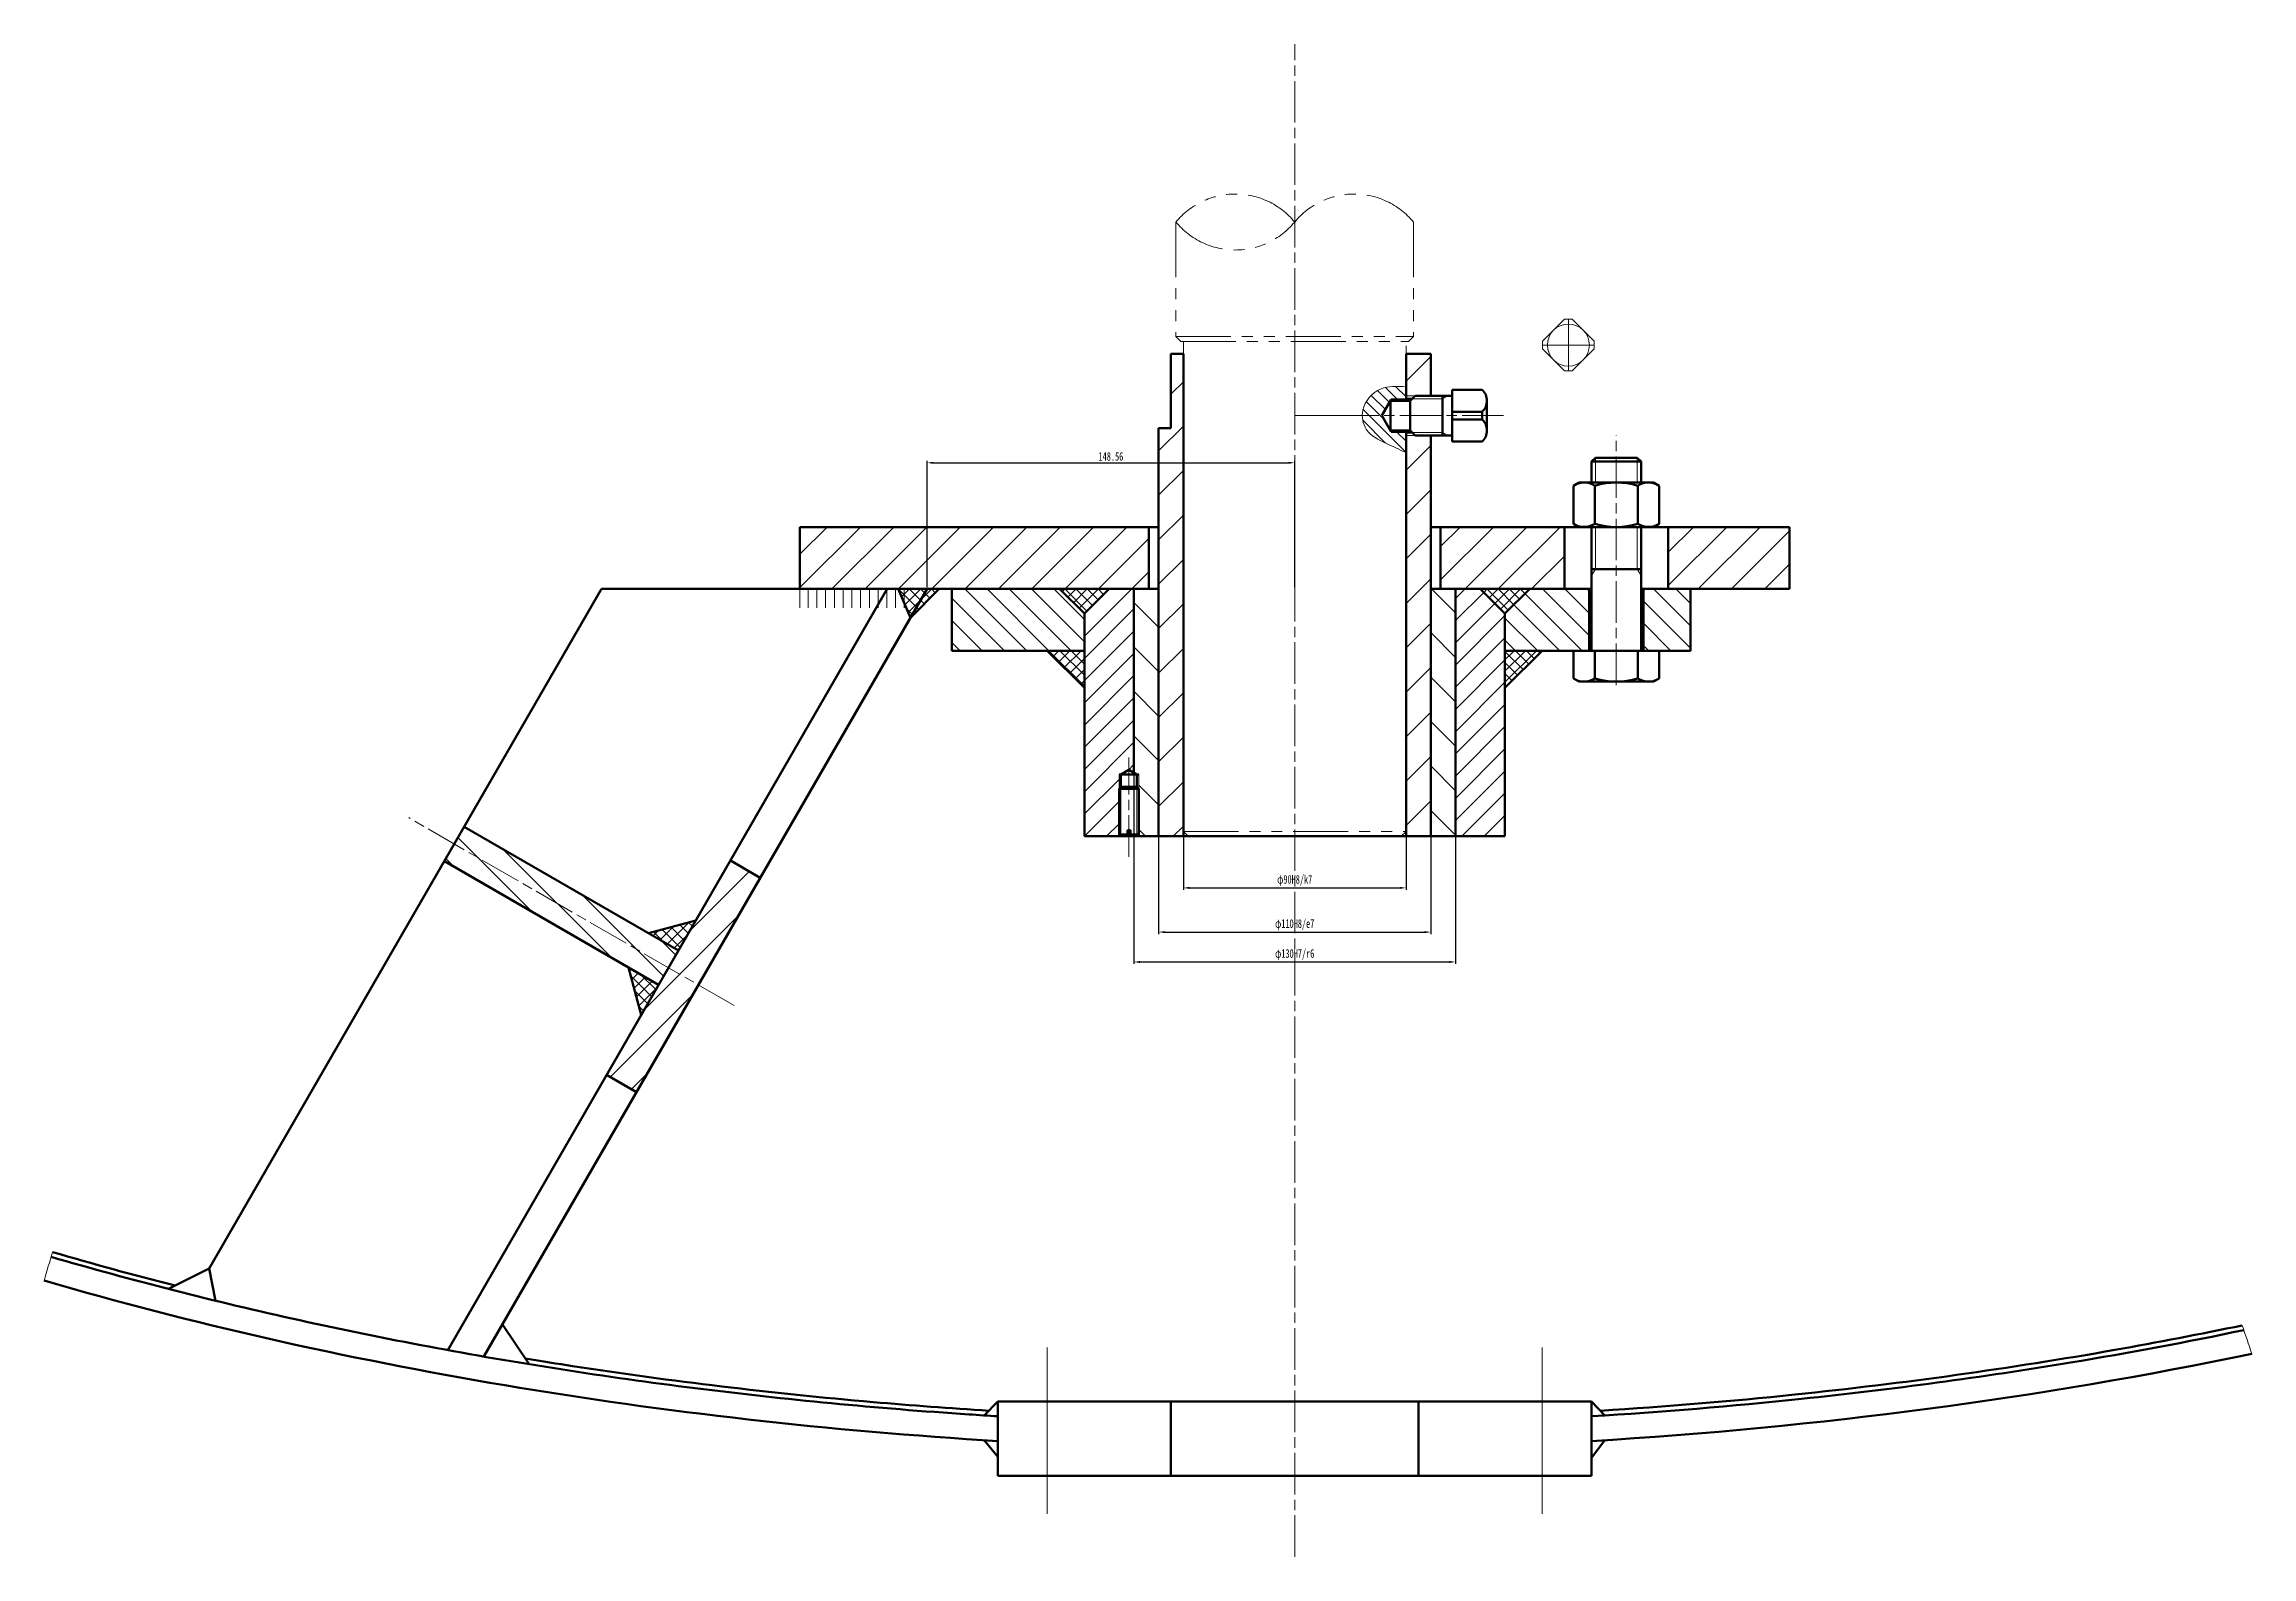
# Model space of a CAD drawing. Header units: millimetres. Extents: x 17368 to 100025, y -24769 to 12950.
# Drawn here: x 69781 to 70673, y -1033 to -422 of the extents above; entities that cross this region are included whole.
import ezdxf

# ---------------------------------------------------------------- set-up
doc = ezdxf.new("R2010")
doc.units = ezdxf.units.MM
doc.header["$LTSCALE"] = 2.8
for name, pattern in [('ACAD_ISO04W100', [30, 24, -3, 0, -3]), ('AM_ISO08W050', [18, 12, -1.5, 3, -1.5]), ('AM_ISO08W050x2', [9, 6, -0.75, 1.5, -0.75]), ('PHANTOM2', [31.75, 15.875, -3.175, 3.175, -3.175, 3.175, -3.175]), ('YSYWPCG_HIDDEN', [0.375, 0.25, -0.125])]:
    doc.linetypes.add(name, pattern=pattern)
doc.layers.get('0').update_dxf_attribs({"lineweight": 50})
doc.layers.get('Defpoints').update_dxf_attribs({"lineweight": 50})
for name, color, linetype, lineweight in [('AM_0N', 7, 'Continuous', 50), ('AM_4N', 3, 'Continuous', 15), ('AM_7N', 4, 'AM_ISO08W050', 15), ('red', 1, 'ACAD_ISO04W100', 15), ('双点划线', 4, 'PHANTOM2', 15), ('细实线', 5, 'Continuous', 15)]:
    doc.layers.add(name, color=color, linetype=linetype, lineweight=lineweight)
doc.layers.add('不可打印线2', color=2, linetype='Continuous', lineweight=15, plot=False)
doc.styles.add('仿宋体', font='', dxfattribs={"width": 0.7, "height": 3.5})
doc.styles.get('仿宋体').set_extended_font_data('FangSong_GB2312')
doc.dimstyles.new('ISO-25', dxfattribs={"dimtxt": 3.5, "dimasz": 2.5, "dimexe": 1.25, "dimexo": 0.625, "dimtad": 1, "dimdsep": 46, "dimtxsty": '仿宋体', "dimcen": 2.5, "dimadec": 0, "dimazin": 0, "dimtfac": 1, "dimtmove": 0, "dimatfit": 1, "dimfxl": 0, "dimarcsym": 0})
pattern_1 = [(45, (4568.1364, -370.3537), (-2.24506403, 2.24506403), []), (135, (4568.1364, -370.3537), (-2.24506403, -2.24506403), [])]
pattern_2 = [(45, (4568.136, -370.354), (-6.7351921, 6.7351921), [])]

msp = doc.modelspace()

# ---------------------------------------------------------------- blocks, each defined once
blk = doc.blocks.new('*D1578')
at = {"layer": 'Defpoints', "color": 0, "lineweight": 15}
for p in [(70241.47, -719.87), (70331.47, -719.67), (70331.47, -762.79)]:
    blk.add_point(p, dxfattribs=at)
at = {"layer": '不可打印线2', "color": 0, "lineweight": -2}
for p, q in [((70241.47, -720.49), (70241.47, -763.59)), ((70331.47, -720.29), (70331.47, -763.59)), ((70243.97, -762.79), (70328.97, -762.79))]:
    blk.add_line(p, q, dxfattribs=at)
at = {"layer": '不可打印线2', "color": 0, "lineweight": 15}
for points in [[(70243.97, -762.37), (70243.97, -763.2), (70241.47, -762.79)], [(70328.97, -762.37), (70328.97, -763.2), (70331.47, -762.79)]]:
    blk.add_solid(points, dxfattribs=at)
at = {"layer": '不可打印线2', "color": 0, "lineweight": 15, "insert": (70286.47, -759.82), "char_height": 3.5, "attachment_point": 5, "style": '仿宋体'}
blk.add_mtext('φ90H8/k7', dxfattribs=at)
blk = doc.blocks.new('*D1579')
at = {"layer": 'Defpoints', "color": 0, "lineweight": 15}
for p in [(70231.47, -721.6), (70341.47, -721.6), (70341.47, -780.64)]:
    blk.add_point(p, dxfattribs=at)
at = {"layer": '不可打印线2', "color": 0, "lineweight": -2}
for p, q in [((70231.47, -722.22), (70231.47, -781.44)), ((70341.47, -722.22), (70341.47, -781.44)), ((70233.97, -780.64), (70338.97, -780.64))]:
    blk.add_line(p, q, dxfattribs=at)
at = {"layer": '不可打印线2', "color": 0, "lineweight": 15}
for points in [[(70233.97, -780.23), (70233.97, -781.06), (70231.47, -780.64)], [(70338.97, -780.23), (70338.97, -781.06), (70341.47, -780.64)]]:
    blk.add_solid(points, dxfattribs=at)
at = {"layer": '不可打印线2', "color": 0, "lineweight": 15, "insert": (70286.47, -777.68), "char_height": 3.5, "attachment_point": 5, "style": '仿宋体'}
blk.add_mtext('φ110H8/e7', dxfattribs=at)
blk = doc.blocks.new('*D1580')
at = {"layer": 'Defpoints', "color": 0, "lineweight": 15}
for p in [(70221.47, -710.78), (70351.47, -710.78), (70351.47, -792.72)]:
    blk.add_point(p, dxfattribs=at)
at = {"layer": '不可打印线2', "color": 0, "lineweight": -2}
for p, q in [((70221.47, -711.4), (70221.47, -793.52)), ((70351.47, -711.4), (70351.47, -793.52)), ((70223.97, -792.72), (70348.97, -792.72))]:
    blk.add_line(p, q, dxfattribs=at)
at = {"layer": '不可打印线2', "color": 0, "lineweight": 15}
for points in [[(70223.97, -792.31), (70223.97, -793.14), (70221.47, -792.72)], [(70348.97, -792.31), (70348.97, -793.14), (70351.47, -792.72)]]:
    blk.add_solid(points, dxfattribs=at)
at = {"layer": '不可打印线2', "color": 0, "lineweight": 15, "insert": (70286.47, -789.76), "char_height": 3.5, "attachment_point": 5, "style": '仿宋体'}
blk.add_mtext('φ130H7/r6', dxfattribs=at)
blk = doc.blocks.new('*D1603')
at = {"layer": 'Defpoints', "color": 0, "lineweight": 15}
for p in [(70286.47, -590.99), (70137.9, -641.94), (70286.47, -641.94)]:
    blk.add_point(p, dxfattribs=at)
at = {"layer": '不可打印线2', "color": 0, "lineweight": -2}
for p, q in [((70137.9, -641.32), (70137.9, -590.19)), ((70140.4, -590.99), (70283.97, -590.99)), ((70286.47, -641.32), (70286.47, -590.19))]:
    blk.add_line(p, q, dxfattribs=at)
at = {"layer": '不可打印线2', "color": 0, "lineweight": 15}
for points in [[(70140.4, -590.58), (70140.4, -591.41), (70137.9, -590.99)], [(70283.97, -590.58), (70283.97, -591.41), (70286.47, -590.99)]]:
    blk.add_solid(points, dxfattribs=at)
at = {"layer": '不可打印线2', "color": 0, "lineweight": 15, "insert": (70212.19, -588.44), "char_height": 3.5, "attachment_point": 5, "style": '仿宋体'}
blk.add_mtext('148.56', dxfattribs=at)

# ---------------------------------------------------------------- dimensions: what is measured, and where the dimension line sits
at = {"layer": '不可打印线2', "lineweight": 15}
dim = msp.add_linear_dim(base=(70286.4677, -590.9917), p1=(70137.90364, -641.9437), p2=(70286.4677, -641.9437), dimstyle='ISO-25', override={"dimexe": 0.8, "dimgap": 0.8}, dxfattribs=at)
dim.commit()
dim.dimension.update_dxf_attribs({"geometry": '*D1603', "text_midpoint": (70212.18567, -588.4417)})
for base, p1, p2, text, picture, middle in [((70351.4677, -792.7217), (70221.4677, -710.776), (70351.4677, -710.776), 'φ130H7/r6', '*D1580', (70286.4677, -789.75548)), ((70341.4677, -780.6418), (70231.4677, -721.5989), (70341.4677, -721.5989), 'φ110H8/e7', '*D1579', (70286.4677, -777.67558)), ((70331.4677, -762.7883), (70241.4677, -719.8654), (70331.4677, -719.66796), 'φ90H8/k7', '*D1578', (70286.4677, -759.82208))]:
    dim = msp.add_linear_dim(base=base, p1=p1, p2=p2, text=text, dimstyle='ISO-25', override={"dimexe": 0.8, "dimgap": 0.8}, dxfattribs=at)
    dim.commit()
    dim.dimension.update_dxf_attribs({"geometry": picture, "text_midpoint": middle})

# ---------------------------------------------------------------- hatches: boundary and pattern name
at = {"layer": '细实线', "lineweight": 15}
h = msp.add_hatch(dxfattribs=at)
h.set_pattern_fill('ANSI31', color=256, scale=4, style=0)
h.set_pattern_definition([(45, (4568.136, -370.354), (-8.980256, 8.980256), [])])
h.paths.add_polyline_path([(70231.4677, -741.9437), (70241.4677, -741.9437), (70241.4677, -546.9437), (70236.4677, -546.9437), (70236.4677, -576.9437), (70231.4677, -576.9437)])
h.paths.add_polyline_path([(70331.4677, -741.9437), (70341.4677, -741.9437), (70341.4677, -579.94368), (70335.17901, -579.94368), (70331.4677, -579.94368)])
h.paths.add_polyline_path([(70341.4677, -546.9437), (70331.4677, -546.9437), (70331.4677, -563.94372), (70335.17901, -563.94372), (70341.4677, -563.94372)])
h = msp.add_hatch(dxfattribs=at)
h.set_pattern_fill('ANSI31', color=256, angle=90, style=0)
h.set_pattern_definition([(135, (4568.1364, -370.3537), (-2.24506403, -2.24506403), [])])
edge = h.paths.add_edge_path()
edge.add_spline(control_points=[(70331.4677, -560.2984), (70327.91673, -560.07491), (70320.50937, -559.6087), (70314.25072, -566.5896), (70313.79596, -571.21289), (70313.79789, -571.9437)], knot_values=[0, 0, 0, 0, 10.299678248, 21.485252542, 23.59195746, 23.59195746, 23.59195746, 23.59195746], degree=3, periodic=0)
edge.add_line((70313.79789, -571.9437), (70315.3616, -571.9437))
edge.add_line((70315.3616, -571.9437), (70321.71492, -571.9437))
edge.add_line((70321.71492, -571.9437), (70325.4677, -565.4437))
edge.add_line((70325.4677, -565.4437), (70331.4677, -565.4437))
edge.add_line((70331.4677, -565.4437), (70331.4677, -560.2984))
edge = h.paths.add_edge_path()
edge.add_line((70321.71492, -571.9437), (70315.3616, -571.9437))
edge.add_line((70315.3616, -571.9437), (70313.79789, -571.9437))
edge.add_spline(control_points=[(70313.79789, -571.9437), (70313.80308, -573.91806), (70315.31078, -579.33824), (70323.3193, -583.07348), (70328.88649, -585.67651), (70331.4677, -586.8834)], knot_values=[23.59195746, 23.59195746, 23.59195746, 23.59195746, 29.28341969, 39.329274234, 48.013326347, 48.013326347, 48.013326347, 48.013326347], degree=3, periodic=0)
edge.add_line((70331.4677, -586.8834), (70331.4677, -578.4437))
edge.add_line((70331.4677, -578.4437), (70325.4677, -578.4437))
edge.add_line((70325.4677, -578.4437), (70321.71492, -571.9437))
h = msp.add_hatch(dxfattribs=at)
h.set_pattern_fill('ANSI31', color=256, scale=3, style=0)
h.set_pattern_definition(pattern_2)
h.paths.add_polyline_path([(70198.4677, -641.9437), (70227.4677, -641.9437), (70227.4677, -616.9437), (70086.46771, -616.9437), (70086.46771, -641.9437)])
h.paths.add_polyline_path([(70374.4677, -641.9437), (70395.46769, -641.9437), (70395.4677, -616.9437), (70345.4677, -616.9437), (70345.4677, -641.9437)])
h.paths.add_polyline_path([(70486.46769, -641.9437), (70486.46769, -616.9437), (70437.4677, -616.9437), (70437.46769, -641.9437)])
h = msp.add_hatch(dxfattribs=at)
h.set_pattern_fill('ANSI37', color=256, style=0)
h.set_pattern_definition(pattern_1)
h.paths.add_polyline_path([(70126.1323, -641.9437), (70131.13973, -653.65913), (70142.7305, -641.9437)])
h = msp.add_hatch(dxfattribs=at)
h.set_pattern_fill('ANSI31', color=256, scale=2, angle=90, style=0)
h.set_pattern_definition([(135, (4568.1364, -370.354), (-4.49012806, -4.49012806), [])])
h.paths.add_polyline_path([(70201.4677, -666.9437), (70201.4677, -651.9437), (70191.4677, -641.9437), (70147.9037, -641.9437), (70147.9037, -666.9437)])
h.paths.add_polyline_path([(70405.46768, -666.9437), (70405.46768, -641.9437), (70381.4677, -641.9437), (70371.4677, -651.9437), (70371.4677, -666.9437)])
h.paths.add_polyline_path([(70446.4677, -666.9437), (70446.4677, -641.9437), (70427.46768, -641.9437), (70427.46768, -666.9437)])
h = msp.add_hatch(dxfattribs=at)
h.set_pattern_fill('ANSI37', color=256, style=0)
h.set_pattern_definition(pattern_1)
h.paths.add_polyline_path([(70211.4677, -641.9437), (70198.4677, -641.9437), (70191.4677, -641.9437), (70201.4677, -651.9437)])
h.paths.add_polyline_path([(70381.4677, -641.9437), (70374.4677, -641.9437), (70361.4677, -641.9437), (70371.4677, -651.9437)])
h = msp.add_hatch(dxfattribs=at)
h.set_pattern_fill('ANSI31', color=256, scale=2, style=0)
h.set_pattern_definition([(45, (4568.1364, -370.354), (-4.49012806, 4.49012806), [])])
h.paths.add_polyline_path([(70221.4677, -641.9437), (70211.4677, -641.9437), (70201.4677, -651.9437), (70201.4677, -741.9437), (70215.4677, -741.9437), (70215.4677, -740.6937), (70215.4677, -722.71051), (70215.4677, -716.9437), (70216.23451, -716.9437), (70219.4677, -715.07702), (70221.4677, -716.23172)])
h.paths.add_polyline_path([(70351.4677, -741.9437), (70371.4677, -741.9437), (70371.4677, -651.9437), (70361.4677, -641.9437), (70351.4677, -641.9437)])
h = msp.add_hatch(dxfattribs=at)
h.set_pattern_fill('ANSI31', color=256, scale=4, angle=90, style=0)
h.set_pattern_definition([(135, (4568.136, -370.354), (-8.980256, -8.980256), [])])
h.paths.add_polyline_path([(70221.4677, -716.23172), (70222.70089, -716.9437), (70223.4677, -716.9437), (70223.4677, -722.71051), (70223.4677, -740.6937), (70223.4677, -741.9437), (70231.4677, -741.9437), (70231.4677, -641.9437), (70221.4677, -641.9437)])
h.paths.add_polyline_path([(70341.4677, -741.9437), (70351.4677, -741.9437), (70351.4677, -641.9437), (70341.4677, -641.9437)])
h = msp.add_hatch(dxfattribs=at)
h.set_pattern_fill('ANSI37', color=256, style=0)
h.set_pattern_definition(pattern_1)
h.paths.add_polyline_path([(70201.4677, -681.9437), (70201.4677, -666.9437), (70186.4677, -666.9437)])
h.paths.add_polyline_path([(70371.4677, -681.9437), (70386.4677, -666.9437), (70371.4677, -666.9437)])
h = msp.add_hatch(dxfattribs=at)
h.set_pattern_fill('ANSI31', color=256, scale=3, angle=90, style=0)
h.set_pattern_definition([(135, (4568.136, -370.354), (-6.7351921, -6.7351921), [])])
h.paths.add_polyline_path([(70029.35256, -801.95968), (70033.35256, -795.03148), (69946.75002, -745.03148), (69942.75002, -751.95968)])
h.paths.add_polyline_path([(70033.35256, -795.03148), (70037.35256, -788.10327), (69950.75002, -738.10327), (69946.75002, -745.03148)])
h = msp.add_hatch(dxfattribs=at)
h.set_pattern_fill('ANSI31', color=256, scale=3, style=0)
h.set_pattern_definition(pattern_2)
h.paths.add_polyline_path([(70045.47691, -802.03148), (70033.35256, -795.03148), (70008.35256, -838.33275), (70020.47691, -845.33275)])
h.paths.add_polyline_path([(70070.47691, -758.73021), (70058.35256, -751.73021), (70033.35256, -795.03148), (70045.47691, -802.03148)])
h = msp.add_hatch(dxfattribs=at)
h.set_pattern_fill('ANSI37', color=256, style=0)
h.paths.add_polyline_path([(70025.2282, -781.10327), (70037.35256, -788.10327), (70044.35256, -775.97892)])
h.paths.add_polyline_path([(70022.35256, -814.08404), (70029.35256, -801.95968), (70017.2282, -794.95968)])

# ---------------------------------------------------------------- linework, layer by layer
for p, q in [((70236.4677, -546.9437), (70241.4677, -546.9437)), ((70236.4677, -576.9437), (70236.4677, -546.9437)), ((70241.4677, -546.9437), (70241.4677, -741.9437)), ((70331.4677, -546.9437), (70341.4677, -546.9437)), ((70331.4677, -546.9437), (70331.4677, -565.9437)), ((70341.4677, -563.94372), (70341.4677, -546.9437)), ((70350.17902, -561.4937), (70362.29039, -561.4937)), ((70350.17902, -561.4937), (70350.17902, -582.3937)), ((70321.71492, -571.9437), (70325.4677, -565.4437)), ((70325.17902, -565.9437), (70333.17902, -565.9437)), ((70325.17902, -565.9437), (70325.17902, -577.9437)), ((70325.4677, -565.4437), (70331.4677, -565.4437)), ((70325.4677, -565.9437), (70325.4677, -565.4437)), ((70333.17902, -565.9437), (70333.17902, -577.9437)), ((70350.17902, -570.37288), (70350.17902, -573.51452)), ((70350.17902, -570.37288), (70362.29039, -570.37288)), ((70362.29039, -570.37288), (70362.29039, -573.51452)), ((70364.17902, -565.93329), (70364.17902, -577.95414)), ((70231.4677, -741.9437), (70231.4677, -576.9437)), ((70231.4677, -576.9437), (70236.4677, -576.9437)), ((70321.71492, -571.9437), (70325.4677, -578.4437)), ((70325.17902, -577.9437), (70333.17902, -577.9437)), ((70325.4677, -578.4437), (70325.4677, -577.9437)), ((70325.4677, -578.4437), (70331.4677, -578.4437)), ((70331.4677, -741.9437), (70331.4677, -577.9437)), ((70341.4677, -741.9437), (70341.4677, -579.94368)), ((70350.17902, -573.51452), (70362.29039, -573.51452)), ((70350.17902, -582.3937), (70362.29042, -582.3937)), ((70086.46771, -616.9437), (70231.4677, -616.9437)), ((70086.46771, -641.9437), (70086.46771, -616.9437)), ((70227.4677, -641.9437), (70227.4677, -616.9437)), ((70486.46769, -616.9437), (70341.4677, -616.9437)), ((70345.4677, -641.9437), (70345.4677, -616.9437)), ((70486.46769, -616.9437), (70486.46769, -641.9437)), ((70006.26777, -641.9437), (69847.71389, -916.56708)), ((70121.73783, -641.9437), (69944.11973, -949.58727)), ((70137.90364, -641.9437), (69958.77447, -952.20452)), ((70006.26777, -641.9437), (70198.4677, -641.9437)), ((70126.1323, -641.9437), (70131.13973, -653.65913)), ((70131.13973, -653.65913), (70142.7305, -641.9437)), ((70147.9037, -641.9437), (70147.9037, -666.9437)), ((70201.4677, -651.9437), (70191.4677, -641.9437)), ((70198.4677, -641.9437), (70231.4677, -641.9437)), ((70201.4677, -651.9437), (70211.4677, -641.9437)), ((70221.4677, -716.23172), (70221.4677, -641.9437)), ((70374.4677, -641.9437), (70341.4677, -641.9437)), ((70351.4677, -741.9437), (70351.4677, -641.9437)), ((70371.4677, -651.9437), (70361.4677, -641.9437)), ((70371.4677, -651.9437), (70381.4677, -641.9437)), ((70406.46768, -641.9437), (70374.4677, -641.9437)), ((70486.46769, -641.9437), (70426.46768, -641.9437)), ((70446.4677, -666.9437), (70446.4677, -641.9437)), ((70201.4677, -741.9437), (70201.4677, -651.9437)), ((70371.4677, -741.9437), (70371.4677, -651.9437)), ((70147.9037, -666.9437), (70201.4677, -666.9437)), ((70201.4677, -681.9437), (70186.4677, -666.9437)), ((70446.4677, -666.9437), (70371.4677, -666.9437)), ((70371.4677, -681.9437), (70386.4677, -666.9437)), ((70037.35256, -788.10327), (69950.75002, -738.10327)), ((70218.8677, -739.4437), (70220.0677, -739.4437)), ((70201.4677, -741.9437), (70243.4677, -741.9437)), ((70243.4677, -741.9437), (70329.4677, -741.9437)), ((70329.4677, -741.9437), (70371.4677, -741.9437)), ((70029.35256, -801.95968), (69942.75002, -751.95968)), ((70070.47691, -758.73021), (70058.35256, -751.73021)), ((70044.35256, -775.97892), (70025.2282, -781.10327)), ((70022.35256, -814.08404), (70017.2282, -794.95968)), ((70020.47691, -845.33275), (70008.35256, -838.33275)), ((69831.2068, -924.87233), (69847.71389, -916.56708)), ((69847.71389, -916.56708), (69850.26516, -929.63751)), ((69966.23005, -939.29108), (69977.07214, -955.29316)), ((70166.4677, -970.33126), (70160.96724, -975.97109)), ((70166.4677, -970.33126), (70166.4677, -1000.33126)), ((70166.4677, -970.33126), (70406.47183, -970.33126)), ((70236.4677, -970.33126), (70236.4677, -1000.33126)), ((70336.4677, -970.33126), (70336.4677, -1000.33126)), ((70406.4677, -970.33126), (70406.4677, -1000.33126)), ((70406.4677, -970.33126), (70411.89482, -975.97562)), ((70160.93269, -985.98899), (70166.4677, -992.69669)), ((70411.77191, -986.00358), (70406.4677, -993.1013)), ((70166.4677, -1000.33126), (70406.47183, -1000.33126))]:
    msp.add_line(p, q)
at = {"extrusion": (1, -4.10464e-07, 0)}
for p, q in [((70395.46769, -641.9437), (70395.4677, -616.9437)), ((70437.46769, -641.9437), (70437.4677, -616.9437))]:
    msp.add_line(p, q, dxfattribs=at)
for centre, start, end in [((70358.01665, -565.93329), 313.90959303, 46.09040697), ((70358.01664, -577.95413), 313.90956002, 46.09037395)]:
    msp.add_arc(centre, 6.16238, start, end)
for start_param, end_param in [(1.046653411, 1.451703125), (1.689889529, 1.963902907)]:
    msp.add_ellipse((70286.4677, -479.9437), major_axis=(-1010, 0), ratio=0.504950495, start_param=start_param, end_param=end_param)
msp.add_open_spline([(69784.3544, -909.9582), (69800.61866, -914.70552), (69817.15188, -919.22312), (69833.92729, -923.50356)], degree=3)
for points, knots in [([(69783.79396, -911.8782), (69800.05067, -916.62353), (69816.57485, -921.13959), (69866.83949, -933.96809), (69901.30219, -941.57086), (69971.71562, -954.78287), (70007.66616, -960.39208), (70080.59732, -969.54366), (70117.57775, -973.08601), (70158.71157, -975.83029), (70162.58826, -976.07731), (70166.4677, -976.3129)], [1.0466532525, 1.0466532525, 1.0466532525, 1.0466532525, 1.1028108596, 1.1028108596, 1.2150183132, 1.2150183132, 1.3272257668, 1.3272257668, 1.4394332203, 1.4394332203, 1.4510986181, 1.4510986181, 1.4510986181, 1.4510986181]), ([(70406.4677, -976.31281), (70434.92196, -974.58457), (70463.22816, -972.24181), (70528.07107, -965.42511), (70564.42549, -960.51471), (70623.76735, -950.6689), (70647.12843, -946.30026), (70670.13166, -941.5008)], [1.6904940615, 1.6904940615, 1.6904940615, 1.6904940615, 1.7760555811, 1.7760555811, 1.8882630346, 1.8882630346, 1.962634268, 1.962634268, 1.962634268, 1.962634268]), ([(70410.07808, -974.08616), (70436.43229, -972.43489), (70462.65504, -970.25586), (70532.51087, -963.00246), (70575.74673, -956.96679), (70635.32534, -946.43889), (70652.50353, -943.13285), (70669.48619, -939.59193)], [1.6942390838, 1.6942390838, 1.6942390838, 1.6942390838, 1.7736035738, 1.7736035738, 1.9074124884, 1.9074124884, 1.9623789428, 1.9623789428, 1.9623789428, 1.9623789428]), ([(69975.48285, -952.94748), (69982.36338, -954.1349), (69988.46687, -955.10394), (70034.41579, -962.15566), (70075.0082, -967.01606), (70131.5764, -971.93685), (70147.16942, -973.1028), (70162.80876, -974.08291)], [1.2566114104, 1.2566114104, 1.2566114104, 1.2566114104, 1.2757420722, 1.2757420722, 1.4002074476, 1.4002074476, 1.4473047839, 1.4473047839, 1.4473047839, 1.4473047839])]:
    msp.add_open_spline(points, degree=3, knots=knots)
at = {"layer": 'AM_0N', "extrusion": (-1.83691e-16, -1, 0)}
for p, q in [((70333.95211, -565.17062), (70331.4677, -565.17062)), ((70350.17902, -563.94372), (70335.17901, -563.94372))]:
    msp.add_line(p, q, dxfattribs=at)
at = {"layer": 'AM_0N'}
for p, q in [((70333.17902, -565.9437), (70335.17901, -563.94372)), ((70333.17902, -577.9437), (70335.17901, -579.94368)), ((70216.23451, -716.9437), (70219.4677, -715.07702)), ((70216.23451, -721.9437), (70216.23451, -716.9437)), ((70222.70089, -716.9437), (70219.4677, -715.07702)), ((70222.70089, -721.9437), (70222.70089, -716.9437)), ((70215.4677, -741.17689), (70216.23451, -741.9437)), ((70223.4677, -741.17689), (70222.70089, -741.9437))]:
    msp.add_line(p, q, dxfattribs=at)
at = {"layer": 'AM_0N', "extrusion": (1, -1.83691e-16, 0)}
msp.add_line((70346.17902, -563.94341), (70346.17902, -579.94341), dxfattribs=at)
at = {"layer": 'AM_0N', "extrusion": (-1.83691e-16, 1, 0)}
for p, q in [((70333.95211, -578.71678), (70331.4677, -578.71678)), ((70350.17902, -579.94368), (70335.17901, -579.94368))]:
    msp.add_line(p, q, dxfattribs=at)
at = {"layer": 'AM_0N', "extrusion": (-0.707107, 0.707107, 0)}
for p, q in [((70408.00131, -588.9437), (70406.46768, -590.47733)), ((70215.4677, -722.71051), (70216.23451, -721.9437))]:
    msp.add_line(p, q, dxfattribs=at)
at = {"layer": 'AM_0N', "extrusion": (-6.12303e-17, 1, 0)}
for p, q in [((70408.00131, -588.9437), (70424.93406, -588.9437)), ((70406.46768, -590.47733), (70426.46768, -590.47733))]:
    msp.add_line(p, q, dxfattribs=at)
at = {"layer": 'AM_0N', "extrusion": (0.707107, 0.707107, 0)}
for p, q in [((70426.46768, -590.47733), (70424.93406, -588.9437)), ((70222.70089, -721.9437), (70223.4677, -722.71051))]:
    msp.add_line(p, q, dxfattribs=at)
at = {"layer": 'AM_0N', "extrusion": (-1, 6.12303e-17, 0)}
for p, q in [((70406.46768, -598.9437), (70406.46768, -590.47733)), ((70426.46768, -598.9437), (70426.46768, -590.47733)), ((70399.1427, -615.60136), (70399.1427, -600.28604)), ((70407.80295, -615.60136), (70407.80295, -600.28604)), ((70425.13245, -615.60136), (70425.13245, -600.28604)), ((70433.7927, -615.60136), (70433.7927, -600.28604)), ((70406.46768, -666.9437), (70406.46768, -616.9437)), ((70426.46768, -666.9437), (70426.46768, -616.9437)), ((70405.46768, -666.9437), (70405.46768, -641.9437)), ((70427.46768, -666.9437), (70427.46768, -641.9437)), ((70399.14268, -678.10136), (70399.14268, -666.9437)), ((70407.80294, -678.10136), (70407.80294, -666.9437)), ((70425.13243, -678.10136), (70425.13243, -666.9437)), ((70433.79268, -678.10136), (70433.79268, -666.9437))]:
    msp.add_line(p, q, dxfattribs=at)
at = {"layer": 'AM_0N', "extrusion": (0.5, -0.866025, 0)}
msp.add_line((70399.1427, -600.28604), (70401.4677, -598.9437), dxfattribs=at)
at = {"layer": 'AM_0N', "extrusion": (6.12303e-17, 1, 0)}
for p, q in [((70401.4677, -598.9437), (70431.4677, -598.9437)), ((70401.4677, -616.9437), (70431.4677, -616.9437)), ((70426.46769, -634.001), (70406.46769, -634.001)), ((70401.46768, -679.4437), (70431.46768, -679.4437))]:
    msp.add_line(p, q, dxfattribs=at)
at = {"layer": 'AM_0N', "extrusion": (6.12303e-17, -1, 0)}
msp.add_line((70401.4677, -598.9437), (70431.4677, -598.9437), dxfattribs=at)
at = {"layer": 'AM_0N', "extrusion": (-0.5, -0.866025, 0)}
msp.add_line((70433.7927, -600.28604), (70431.4677, -598.9437), dxfattribs=at)
at = {"layer": 'AM_0N', "extrusion": (0.5, 0.866025, 0)}
for p, q in [((70399.1427, -615.60136), (70401.4677, -616.9437)), ((70399.14268, -678.10136), (70401.46768, -679.4437))]:
    msp.add_line(p, q, dxfattribs=at)
at = {"layer": 'AM_0N', "extrusion": (-0.5, 0.866025, 0)}
for p, q in [((70433.7927, -615.60136), (70431.4677, -616.9437)), ((70433.79268, -678.10136), (70431.46768, -679.4437))]:
    msp.add_line(p, q, dxfattribs=at)
at = {"layer": 'AM_0N', "extrusion": (3.06152e-16, 1, 0)}
for p, q in [((70223.4677, -716.9437), (70215.4677, -716.9437)), ((70223.4677, -722.71051), (70215.4677, -722.71051)), ((70222.70089, -716.9437), (70216.23451, -716.9437)), ((70222.70089, -721.9437), (70216.23451, -721.9437)), ((70218.8677, -741.17689), (70215.4677, -741.17689)), ((70223.4677, -741.17689), (70220.0677, -741.17689))]:
    msp.add_line(p, q, dxfattribs=at)
at = {"layer": 'AM_0N', "extrusion": (-1, 3.06152e-16, 0)}
for p, q in [((70215.4677, -740.6937), (70215.4677, -722.71051)), ((70223.4677, -740.6937), (70223.4677, -722.71051)), ((70218.8677, -741.9437), (70218.8677, -739.4437)), ((70220.0677, -741.9437), (70220.0677, -739.4437)), ((70215.4677, -740.6937), (70215.4677, -741.9437)), ((70223.4677, -740.6937), (70223.4677, -741.9437))]:
    msp.add_line(p, q, dxfattribs=at)
at = {"layer": 'AM_0N'}
for centre, radius, start, end in [((70403.47283, -606.59895), 7.65525, 55.55312762, 115.55312762), ((70416.4677, -627.58016), 28.63646, 72.38752601, 107.61247399), ((70429.46257, -606.59895), 7.65525, 64.44687238, 124.44687238), ((70403.47283, -609.28845), 7.65525, 244.44687238, 304.44687238), ((70416.4677, -588.30724), 28.63646, 252.38752601, 287.61247399), ((70429.46257, -609.28845), 7.65525, 235.55312762, 295.55312762), ((70403.47281, -671.78845), 7.65525, 244.44687238, 304.44687238), ((70416.46768, -650.80724), 28.63646, 252.38752601, 287.61247399), ((70429.46256, -671.78845), 7.65525, 235.55312762, 295.55312762)]:
    msp.add_arc(centre, radius, start, end, dxfattribs=at)
at = {"layer": 'AM_4N', "lineweight": 15, "extrusion": (-1.83691e-16, -1, 0)}
for p, q in [((70335.17901, -563.94372), (70331.4677, -563.94372)), ((70346.17902, -565.17062), (70333.95211, -565.17062))]:
    msp.add_line(p, q, dxfattribs=at)
at = {"layer": 'AM_4N', "lineweight": 15}
for p, q in [((70346.17902, -565.17031), (70348.17902, -563.94341)), ((70346.17902, -578.71651), (70348.17902, -579.94341))]:
    msp.add_line(p, q, dxfattribs=at)
at = {"layer": 'AM_4N', "lineweight": 15, "extrusion": (-1.83691e-16, 1, 0)}
for p, q in [((70335.17901, -579.94368), (70331.4677, -579.94368)), ((70346.17902, -578.71678), (70333.95211, -578.71678))]:
    msp.add_line(p, q, dxfattribs=at)
at = {"layer": 'AM_4N', "extrusion": (-1, 6.12303e-17, 0)}
for p, q in [((70408.00131, -598.9437), (70408.00131, -588.9437)), ((70424.93406, -598.9437), (70424.93406, -588.9437)), ((70408.00131, -634.001), (70408.00131, -616.9437)), ((70424.93406, -634.001), (70424.93406, -616.9437))]:
    msp.add_line(p, q, dxfattribs=at)
at = {"layer": 'AM_4N', "extrusion": (0.852394, -0.522901, 0)}
msp.add_line((70408.00132, -634.001), (70406.46769, -636.501), dxfattribs=at)
at = {"layer": 'AM_4N', "extrusion": (0.852394, 0.522901, 0)}
msp.add_line((70424.93407, -634.001), (70426.46769, -636.501), dxfattribs=at)
at = {"layer": 'AM_4N'}
for p, q in [((70215.4677, -722.71051), (70215.4677, -716.9437)), ((70223.4677, -722.71051), (70223.4677, -716.9437))]:
    msp.add_line(p, q, dxfattribs=at)
at = {"layer": 'AM_4N', "extrusion": (-1, 3.06152e-16, 0)}
for p, q in [((70216.23451, -741.9437), (70216.23451, -721.9437)), ((70222.70089, -741.9437), (70222.70089, -721.9437))]:
    msp.add_line(p, q, dxfattribs=at)
at = {"layer": 'AM_4N', "linetype": 'YSYWPCG_HIDDEN', "lineweight": 15, "ltscale": 5}
msp.add_line((70221.4677, -741.9437), (70221.4677, -716.23172), dxfattribs=at)
at = {"layer": 'AM_4N', "lineweight": 15}
msp.add_spline([(70331.4677, -560.2984), (70321.20722, -561.19608), (70314.01727, -569.76472), (70315.3714, -577.44442), (70323.60049, -583.20648), (70331.4677, -586.8834)], degree=3, dxfattribs=at)
at = {"layer": 'AM_7N', "linetype": 'AM_ISO08W050x2'}
for p, q in [((70286.4677, -1033.1274), (70286.4677, -421.8158)), ((70059.92198, -810.37134), (69928.34947, -734.40791))]:
    msp.add_line(p, q, dxfattribs=at)
at = {"layer": 'AM_7N', "linetype": 'AM_ISO08W050x2', "lineweight": 15}
msp.add_line((70370.9139, -571.94372), (70315.3616, -571.9437), dxfattribs=at)
at = {"layer": 'AM_7N', "linetype": 'AM_ISO08W050x2', "extrusion": (1, -4.10464e-07, 0)}
msp.add_line((70416.46767, -680.81125), (70416.46772, -579.81125), dxfattribs=at)
at = {"layer": 'AM_7N', "linetype": 'AM_ISO08W050x2', "extrusion": (-1, 3.06152e-16, 0)}
msp.add_line((70219.4677, -750.2437), (70219.4677, -710.1477), dxfattribs=at)
at = {"layer": 'red'}
for p, q in [((70186.4677, -948.49345), (70186.4677, -1020.15466)), ((70386.4677, -948.49345), (70386.4677, -1020.15466))]:
    msp.add_line(p, q, dxfattribs=at)
at = {"layer": '不可打印线2', "lineweight": 15}
for p, q in [((70395.53038, -532.9721), (70386.6512, -541.85128)), ((70395.53038, -532.9721), (70398.67202, -532.9721)), ((70397.1012, -532.9721), (70397.1012, -553.8721)), ((70407.5512, -541.85128), (70398.67202, -532.9721)), ((70386.6512, -541.85128), (70386.6512, -544.99292)), ((70386.6512, -543.4221), (70407.5512, -543.4221)), ((70407.5512, -541.85128), (70407.5512, -544.99292)), ((70395.53038, -553.8721), (70386.6512, -544.99292)), ((70407.5512, -544.99292), (70398.67202, -553.8721)), ((70395.53038, -553.8721), (70398.67202, -553.8721)), ((70315.3616, -571.9437), (70286.4677, -571.9437))]:
    msp.add_line(p, q, dxfattribs=at)
msp.add_circle((70397.1012, -543.4221), 8.5, dxfattribs=at)
for points in [[(69784.3544, -909.9582), (69780.99182, -921.47783)], [(70669.48619, -939.59193), (70673.35818, -951.04269)]]:
    msp.add_spline(points, degree=3, dxfattribs=at)
at = {"layer": '双点划线', "ltscale": 0.5}
for p, q in [((70238.4677, -493.6937), (70238.4677, -539.9437)), ((70334.4677, -493.6937), (70334.4677, -539.9437)), ((70240.4677, -541.9437), (70238.4677, -539.9437)), ((70238.4677, -539.9437), (70334.4677, -539.9437)), ((70240.4677, -541.9437), (70332.4677, -541.9437)), ((70241.4677, -741.9437), (70241.4677, -541.9437)), ((70331.4677, -565.9437), (70331.4677, -541.9437)), ((70332.4677, -541.9437), (70334.4677, -539.9437)), ((70241.4677, -739.9437), (70331.4677, -739.9437)), ((70243.4677, -741.9437), (70241.4677, -739.9437)), ((70331.4677, -739.9437), (70329.4677, -741.9437))]:
    msp.add_line(p, q, dxfattribs=at)
for centre, start, end in [((70262.4677, -513.50244), 39.53504704, 140.46495296), ((70310.4677, -513.50244), 39.53504704, 140.46495296), ((70262.4677, -473.88496), 219.53504704, 320.46495296)]:
    msp.add_arc(centre, 31.11891, start, end, dxfattribs=at)
at = {"layer": '细实线', "lineweight": 15}
for p, q in [((70086.46771, -641.9437), (70086.46771, -649.5863)), ((70089.8211, -641.9437), (70089.8211, -649.5863)), ((70093.3522, -641.9437), (70093.3522, -649.5863)), ((70096.8833, -641.9437), (70096.8833, -649.5863)), ((70100.4144, -641.9437), (70100.4144, -649.5863)), ((70103.9455, -641.9437), (70103.9455, -649.5863)), ((70107.4766, -641.9437), (70107.4766, -649.5863)), ((70111.0077, -641.9437), (70111.0077, -649.5863)), ((70114.5388, -641.9437), (70114.5388, -649.5863)), ((70118.0699, -641.9437), (70118.0699, -649.5863)), ((70121.601, -641.9437), (70121.601, -649.5863)), ((70125.1321, -641.9437), (70125.1321, -649.5863)), ((70128.6632, -641.9437), (70128.6632, -649.5863))]:
    msp.add_line(p, q, dxfattribs=at)

msp.set_redraw_order([(e.dxf.handle, doc.entitydb.next_handle()) for e in msp.query("TEXT MTEXT ATTDEF DIMENSION ARC_DIMENSION")])  # texts and dimensions are drawn at this point

doc.saveas('drawing.dxf')
